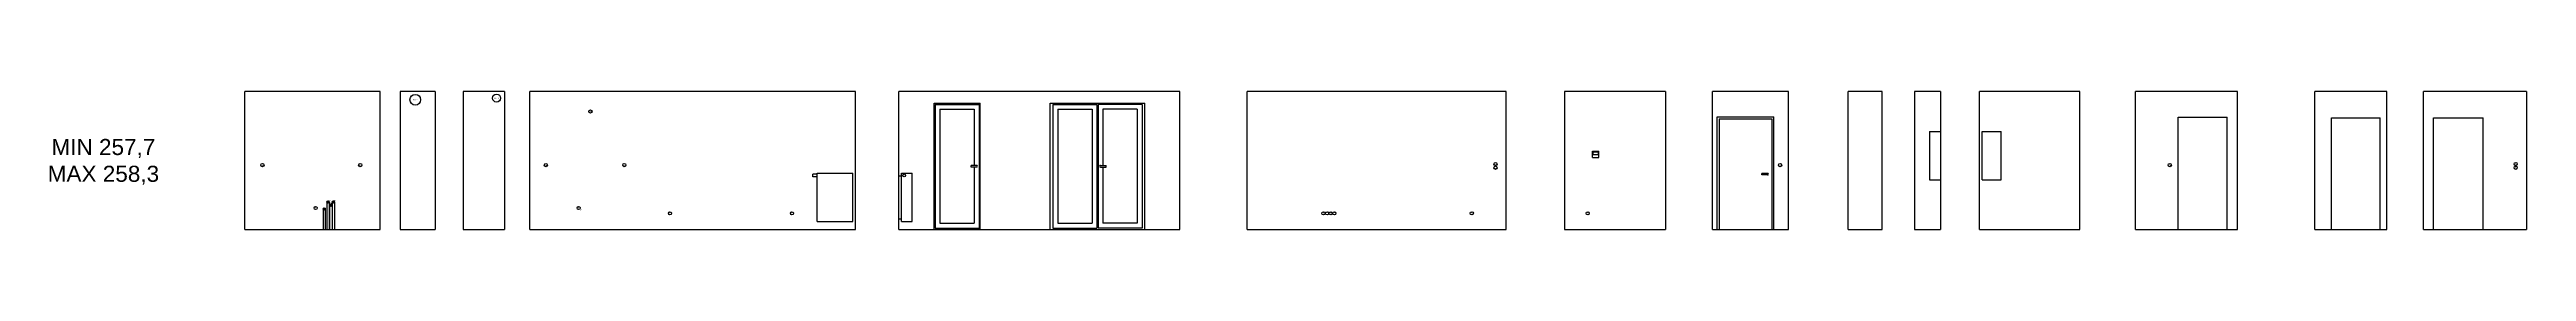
# Model space of a CAD drawing. Header units: millimetres. Extents: x 12 to 4621, y 1861 to 4393.
# Drawn here: x 12 to 4621, y 2876 to 3133 of the extents above; entities that cross this region are included whole.
import ezdxf

# ---------------------------------------------------------------- set-up
doc = ezdxf.new("R2010")
doc.units = ezdxf.units.MM

# ---------------------------------------------------------------- blocks, each defined once
blk = doc.blocks.new('Z$W@#22704')
blk.add_circle((3, 3), 3)
at = {"insert": (3, 3), "char_height": 2, "width": 3.916, "attachment_point": 5}
blk.add_mtext('{\\fArial|b0|i0|c238|p0;G}', dxfattribs=at)
blk = doc.blocks.new('Z$W@#22386')
blk.add_circle((3, 3), 3)
at = {"insert": (3, 3), "char_height": 2, "width": 3.916, "attachment_point": 5}
blk.add_mtext('{\\fArial|b0|i0|c238|p0;W}', dxfattribs=at)
blk = doc.blocks.new('Z$W@#5021')
blk.add_circle((3, 3), 3)
at = {"insert": (3, 3), "char_height": 2, "width": 3.916, "attachment_point": 5}
blk.add_mtext('{\\fArial|b0|i0|c238|p0;RTV}', dxfattribs=at)
blk = doc.blocks.new('Z$W@#26924')
blk.add_circle((3, 3), 3)
at = {"insert": (3, 3), "char_height": 2, "width": 3.916, "attachment_point": 5}
blk.add_mtext('{\\fArial|b0|i0|c238|p0;ETH}', dxfattribs=at)

msp = doc.modelspace()

# ---------------------------------------------------------------- linework, layer by layer
for p, q in [((375.5, 2876.2), (375.5, 3133.4)), ((627.7, 3133.4), (375.5, 3133.4)), ((627.7, 2876.2), (627.7, 3133.4)), ((664.9, 3133.4), (664.9, 2876.2)), ((729.9, 3133.4), (664.9, 3133.4)), ((729.9, 3133.4), (729.9, 2876.2)), ((782.1, 3133.4), (782.1, 2876.2)), ((859.1, 3133.4), (782.1, 3133.4)), ((859.1, 3133.4), (859.1, 2876.2)), ((905.8, 2876.2), (905.8, 3133.4)), ((1512.2, 3133.4), (905.8, 3133.4)), ((1512.2, 2876.2), (1512.2, 3133.4)), ((1592.7, 2876.2), (1592.7, 3133.4)), ((2115.6, 3133.4), (1592.7, 3133.4)), ((1658.2, 2876.2), (1658.2, 3112)), ((1658.2, 3112), (1743.8, 3112)), ((1660, 3109.6), (1660, 2878.6)), ((1660, 3109.6), (1742, 3109.6)), ((1669, 3100.6), (1733, 3100.6)), ((1669, 3100.6), (1669, 2887.6)), ((1733, 3100.6), (1733, 2995.6)), ((1742, 3109.6), (1742, 2878.6)), ((1743.8, 2876.2), (1743.8, 3112)), ((1874.3, 2876.2), (1874.3, 3112)), ((1874.3, 3112), (2050.3, 3112)), ((1879.3, 3109.6), (1879.3, 2878.6)), ((1879.3, 3109.6), (1961.3, 3109.6)), ((1888.3, 3100.6), (1952.3, 3100.6)), ((1888.3, 3100.6), (1888.3, 2887.6)), ((1952.3, 3100.6), (1952.3, 2887.6)), ((1961.3, 3109.6), (1961.3, 2878.6)), ((1963.3, 3109.6), (1963.3, 2878.6)), ((2045.3, 3109.6), (1963.3, 3109.6)), ((1972.3, 3100.6), (1972.3, 2995.6)), ((2036.3, 3100.6), (1972.3, 3100.6)), ((2036.3, 3100.6), (2036.3, 2887.6)), ((2045.3, 3109.6), (2045.3, 2878.6)), ((2050.3, 2876.2), (2050.3, 3112)), ((2115.6, 2876.2), (2115.6, 3133.4)), ((2240.6, 2876.2), (2240.6, 3133.4)), ((2722.8, 3133.4), (2240.6, 3133.4)), ((2722.8, 2876.2), (2722.8, 3133.4)), ((2831.4, 3133.4), (2831.4, 2876.2)), ((3019.4, 3133.4), (2831.4, 3133.4)), ((3019.4, 3133.4), (3019.4, 2876.2)), ((3106.3, 2876.2), (3106.3, 3133.4)), ((3248.2, 3133.4), (3106.3, 3133.4)), ((3248.2, 2876.2), (3248.2, 3133.4)), ((3359, 2876.2), (3359, 3133.4)), ((3422.2, 3133.4), (3359, 3133.4)), ((3422.2, 2876.2), (3422.2, 3133.4)), ((3482.4, 3133.4), (3482.4, 2876.2)), ((3530.6, 3133.4), (3482.4, 3133.4)), ((3530.6, 3133.4), (3530.6, 2876.2)), ((3603.6, 2876.2), (3603.6, 3133.4)), ((3789.8, 3133.4), (3603.6, 3133.4)), ((3789.8, 2876.2), (3789.8, 3133.4)), ((3893.4, 2876.2), (3893.4, 3133.4)), ((4083.2, 3133.4), (3893.4, 3133.4)), ((4083.2, 2876.2), (4083.2, 3133.4)), ((4227.5, 2876.2), (4227.5, 3133.4)), ((4361.1, 3133.4), (4227.5, 3133.4)), ((4361.1, 2876.2), (4361.1, 3133.4)), ((4429.3, 2876.2), (4429.3, 3133.4)), ((4621.1, 3133.4), (4429.3, 3133.4)), ((4621.1, 3133.4), (4621.1, 2876.2)), ((3115.3, 2876.2), (3115.3, 3086.1)), ((3115.3, 3086.1), (3220.8, 3086.1)), ((3119.1, 3082.3), (3119.1, 2876.2)), ((3119.1, 3082.3), (3217.1, 3082.3)), ((3217.1, 3082.3), (3217.1, 2876.2)), ((3220.8, 2876.2), (3220.8, 3086.1)), ((3510.6, 3058.7), (3530.6, 3058.7)), ((3510.6, 3058.7), (3510.6, 2968.7)), ((3608.6, 2968.7), (3608.6, 3058.7)), ((3608.6, 3058.7), (3643.6, 3058.7)), ((3643.6, 2968.7), (3643.6, 3058.7)), ((3973.2, 2876.2), (3973.2, 3085.7)), ((3973.2, 3085.7), (4064.2, 3085.7)), ((4064.2, 2876.2), (4064.2, 3085.7)), ((4258.5, 2876.2), (4258.5, 3084.2)), ((4258.5, 3084.2), (4348.9, 3084.2)), ((4348.9, 2876.2), (4348.9, 3084.2)), ((4448.3, 3084.6), (4540.8, 3084.6)), ((4448.3, 2876.2), (4448.3, 3084.6)), ((4540.8, 2876.2), (4540.8, 3084.6)), ((2883.4, 3010.2), (2883.4, 3022.2)), ((2883.4, 3022.2), (2895.4, 3022.2)), ((2883.4, 3010.2), (2895.4, 3010.2)), ((2884.4, 3021.2), (2894.4, 3021.2)), ((2884.4, 3016.2), (2884.4, 3021.2)), ((2884.4, 3016.2), (2894.4, 3016.2)), ((2894.4, 3016.2), (2894.4, 3021.2)), ((2895.4, 3010.2), (2895.4, 3022.2)), ((1440.8, 2979.2), (1432.8, 2979.2)), ((1432.8, 2974.2), (1432.8, 2979.2)), ((1440.8, 2974.2), (1432.8, 2974.2)), ((1440.8, 2891.2), (1440.8, 2981.2)), ((1440.8, 2981.2), (1507.2, 2981.2)), ((1507.2, 2891.2), (1507.2, 2981.2)), ((1592.7, 2976.2), (1597.7, 2976.2)), ((1597.7, 2981.2), (1617.7, 2981.2)), ((1597.7, 2891.2), (1597.7, 2981.2)), ((1617.7, 2891.2), (1617.7, 2981.2)), ((1727, 2992.6), (1727, 2995.6)), ((1737.5, 2995.6), (1727, 2995.6)), ((1737.5, 2992.6), (1727, 2992.6)), ((1733, 2992.6), (1733, 2887.6)), ((1967.8, 2995.6), (1978.3, 2995.6)), ((1967.8, 2992.6), (1978.3, 2992.6)), ((1972.3, 2992.6), (1972.3, 2887.6)), ((1978.3, 2992.6), (1978.3, 2995.6)), ((3198.5, 2977.8), (3198.5, 2980.8)), ((3209, 2980.8), (3198.5, 2980.8)), ((3209, 2977.8), (3198.5, 2977.8)), ((3510.6, 2968.7), (3530.6, 2968.7)), ((3608.6, 2968.7), (3643.6, 2968.7)), ((521.5, 2914.2), (525.5, 2914.2)), ((521.5, 2914.2), (521.5, 2876.2)), ((523.5, 2912.2), (523.5, 2916.2)), ((525.5, 2914.2), (525.5, 2876.2)), ((528.5, 2927.2), (532.5, 2927.2)), ((528.5, 2927.2), (532.5, 2927.2)), ((528.5, 2927.2), (528.5, 2876.2)), ((530.5, 2925.2), (530.5, 2929.2)), ((530.5, 2925.2), (530.5, 2929.2)), ((532.5, 2927.2), (532.5, 2876.2)), ((533, 2921.2), (538, 2921.2)), ((533, 2921.2), (533, 2876.2)), ((535.5, 2918.7), (535.5, 2923.7)), ((538, 2921.2), (538, 2876.2)), ((538.5, 2927.2), (542.5, 2927.2)), ((538.5, 2927.2), (542.5, 2927.2)), ((538.5, 2927.2), (538.5, 2876.2)), ((540.5, 2925.2), (540.5, 2929.2)), ((540.5, 2925.2), (540.5, 2929.2)), ((542.5, 2927.2), (542.5, 2876.2)), ((375.5, 2876.2), (627.7, 2876.2)), ((664.9, 2876.2), (729.9, 2876.2)), ((782.1, 2876.2), (859.1, 2876.2)), ((905.8, 2876.2), (1512.2, 2876.2)), ((1440.8, 2891.2), (1507.2, 2891.2)), ((1592.7, 2896.2), (1597.7, 2896.2)), ((1592.7, 2876.2), (2115.6, 2876.2)), ((1597.7, 2891.2), (1617.7, 2891.2)), ((1660, 2878.6), (1742, 2878.6)), ((1669, 2887.6), (1733, 2887.6)), ((1879.3, 2878.6), (1961.3, 2878.6)), ((1888.3, 2887.6), (1952.3, 2887.6)), ((2045.3, 2878.6), (1963.3, 2878.6)), ((2036.3, 2887.6), (1972.3, 2887.6)), ((2240.6, 2876.2), (2722.8, 2876.2)), ((2831.4, 2876.2), (3019.4, 2876.2)), ((3106.3, 2876.2), (3248.2, 2876.2)), ((3359, 2876.2), (3422.2, 2876.2)), ((3482.4, 2876.2), (3530.6, 2876.2)), ((3603.6, 2876.2), (3789.8, 2876.2)), ((3893.4, 2876.2), (4083.2, 2876.2)), ((4227.5, 2876.2), (4361.1, 2876.2)), ((4429.3, 2876.2), (4621.1, 2876.2))]:
    msp.add_line(p, q)
for centre, radius in [((692.9, 3118.2), 10), ((844.1, 3121.2), 7.5), ((1602.7, 2976.7), 2.5), ((523.5, 2914.2), 2), ((523.5, 2914.2), 1), ((530.5, 2927.2), 2), ((530.5, 2927.2), 1), ((535.5, 2921.2), 2.5), ((535.5, 2921.2), 2), ((540.5, 2927.2), 2), ((540.5, 2927.2), 1)]:
    msp.add_circle(centre, radius)
for centre, start, end in [((1737.5, 2994.1), 270, 90), ((1967.8, 2994.1), 90, 270), ((3209, 2979.3), 270, 90)]:
    msp.add_arc(centre, 1.5, start, end)

# ---------------------------------------------------------------- block references
for name, p in [('Z$W@#22704', (1015.8, 3093.2)), ('Z$W@#22704', (405.5, 2993.2)), ('Z$W@#22704', (587.5, 2993.2)), ('Z$W@#22704', (932.8, 2993.2)), ('Z$W@#22704', (1078.8, 2993.2)), ('Z$W@#22386', (2699.8, 2995)), ('Z$W@#22386', (3229.3, 2993.2)), ('Z$W@#22386', (3954.4, 2993.2)), ('Z$W@#22386', (4598.1, 2995)), ('Z$W@#22386', (2699.8, 2988.2)), ('Z$W@#22386', (4598.1, 2988.2)), ('Z$W@#22704', (504.5, 2913.2)), ('Z$W@#22704', (993.8, 2913.2)), ('Z$W@#22704', (1163.8, 2903.2)), ('Z$W@#22704', (1390.8, 2903.2)), ('Z$W@#22704', (2379.6, 2903.2)), ('Z$W@#26924', (2386.4, 2903.2)), ('Z$W@#5021', (2393.2, 2903.2)), ('Z$W@#5021', (2400, 2903.2)), ('Z$W@#22704', (2655.6, 2903.2)), ('Z$W@#22704', (2871.4, 2903.2))]:
    msp.add_blockref(name, p)

# ---------------------------------------------------------------- texts
at = {"attachment_point": 5}
for s, insert, char_height, width in [('{\\fArial|b0|i0|c238|p0;WENT}', (692.8, 3118.3), 2, 16.296), ('{\\fArial|b0|i0|c238|p0;KOMIN}', (844, 3121.3), 2, 16.296), ('{\\fArial|b0|i0|c238|p0;MIN 257,7\\PMAX 258,3}', (112.6, 3002.2), 30, 241.874), ('{\\fArial|b0|i0|c238|p0;WZ}', (526.1, 2917.2), 2, 9.885), ('{\\fArial|b0|i0|c238|p0;WC}', (533.1, 2930.2), 2, 9.885), ('{\\fArial|b0|i0|c238|p0;ODP}', (535.5, 2924.9), 2, 6), ('{\\fArial|b0|i0|c238|p0;WZ}', (543.1, 2930.2), 2, 9.885), ('{\\fArial|b0|i0|c238|p0;3F}', (1001.5, 2912.8), 2, 3.916)]:
    msp.add_mtext(s, dxfattribs=dict(at, insert=insert, char_height=char_height, width=width))

doc.saveas('drawing.dxf')
